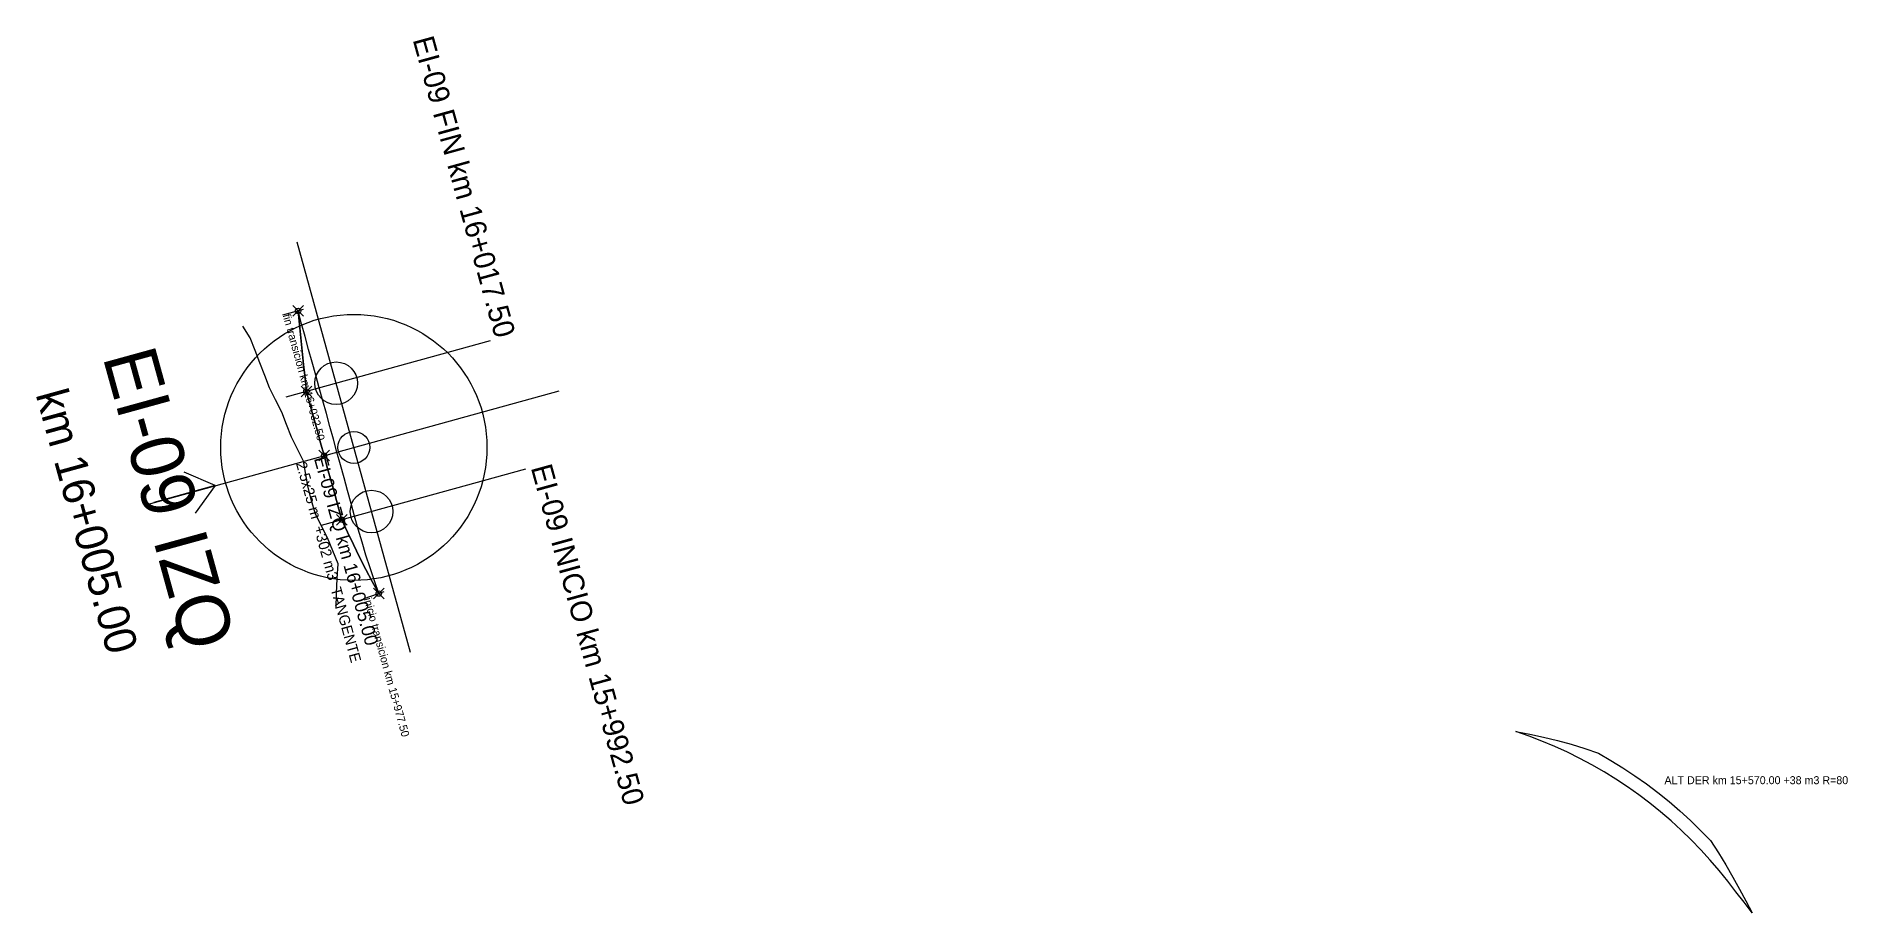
# Model space of a CAD drawing. Extents: x 598026 to 612634, y 9471396 to 9478667.
# Drawn here: x 604769.1 to 605109.4, y 9474722.6 to 9474887.3 of the extents above; entities that cross this region are included whole.
import ezdxf
from ezdxf.enums import TextEntityAlignment as Align

# ---------------------------------------------------------------- set-up
doc = ezdxf.new("R2010")
doc.units = 0
doc.header["$PDMODE"] = 35
doc.header["$PDSIZE"] = 1
for name, color, linetype in [('ENSANCHE_ALTERNATIVAS', 8, 'CONTINUOUS'), ('ENSANCHE_IZQ', 1, 'CONTINUOUS'), ('ENSANCHE_IZQ_BORDE_3D', 1, 'CONTINUOUS'), ('ENSANCHE_IZQ_MARCA', 1, 'CONTINUOUS'), ('ENSANCHE_IZQ_PUNTOS', 1, 'CONTINUOUS'), ('ENSANCHE_IZQ_TALUD', 1, 'CONTINUOUS'), ('ENSANCHE_IZQ_TEXTO', 1, 'CONTINUOUS')]:
    doc.layers.add(name, color=color, linetype=linetype)

msp = doc.modelspace()

# ---------------------------------------------------------------- texts
at = {"layer": 'ENSANCHE_ALTERNATIVAS'}
msp.add_text('ALT DER km 15+570.00 +38 m3 R=80', height=1.5, dxfattribs=at).set_placement((605074.9429, 9474746.7869))
at = {"layer": 'ENSANCHE_IZQ_MARCA'}
msp.add_text('EI-09 FIN km 16+017.50', height=4, rotation=-74.5744, dxfattribs=at).set_placement((604855.3311, 9474830.3608), align=Align.RIGHT)
for s, height, p in [('EI-09 IZQ', 10, (604789.2497, 9474799.16)), ('km 16+005.00', 6, (604775.754, 9474795.4362))]:
    msp.add_text(s, height=height, rotation=-74.5744, dxfattribs=at).set_placement(p, align=Align.CENTER)
msp.add_text('EI-09 INICIO km 15+992.50', height=4, rotation=-74.5744, dxfattribs=at).set_placement((604861.9808, 9474806.2614))
at = {"layer": 'ENSANCHE_IZQ_TEXTO'}
for s, height, p in [('fin transicion km 16+032.50', 1.5, (604815.385, 9474834.8991)), ('EI-09 IZQ km 16+005.00', 2.5, (604821.2537, 9474807.9908)), ('2.5x25 m  +302 m3  TANGENTE', 2, (604817.8798, 9474807.0598)), ('inicio transicion km 15+977.50', 1.5, (604830.6159, 9474781.601))]:
    msp.add_text(s, height=height, rotation=-74.5744, dxfattribs=at).set_placement(p)

# ---------------------------------------------------------------- linework, layer by layer
at = {"layer": 'ENSANCHE_ALTERNATIVAS'}
msp.add_lwpolyline([(605091.4444, 9474722.6262), (605089.9054, 9474724.5963), (605088.3663, 9474726.5664), (605086.8272, 9474728.5365), (605085.211, 9474730.5574), (605083.5233, 9474732.5391), (605081.7745, 9474734.4672), (605079.9663, 9474736.3397), (605078.1005, 9474738.1548), (605076.1789, 9474739.9107), (605074.2034, 9474741.6057), (605072.1759, 9474743.2381), (605070.0984, 9474744.8064), (605067.9728, 9474746.3091), (605065.8014, 9474747.7445), (605063.5862, 9474749.1115), (605061.3293, 9474750.4085), (605059.0331, 9474751.6344), (605056.6996, 9474752.788), (605054.3312, 9474753.8681), (605051.9303, 9474754.8736), (605049.4991, 9474755.8037), (605047.04, 9474756.6573), (605047.04, 9474756.6573), (605049.6419, 9474756.1951), (605052.2402, 9474755.6472), (605054.8321, 9474755.0133), (605057.4148, 9474754.2934), (605059.9854, 9474753.4874), (605062.541, 9474752.5952), (605064.8656, 9474751.2593), (605067.1473, 9474749.8513), (605069.3839, 9474748.3728), (605071.5732, 9474746.825), (605073.7131, 9474745.2097), (605075.8015, 9474743.5282), (605077.8363, 9474741.7824), (605079.8156, 9474739.9738), (605081.7373, 9474738.1042), (605083.5998, 9474736.1755), (605085.0881, 9474733.9145), (605086.4966, 9474731.618), (605087.8122, 9474729.306), (605089.023, 9474727.0794), (605090.2337, 9474724.8528), (605091.4444, 9474722.6262)], close=True, dxfattribs=at)
at = {"layer": 'ENSANCHE_IZQ'}
msp.add_lwpolyline([(604833.4449, 9474782.5994), (604832.6142, 9474785.001), (604831.8136, 9474787.4128), (604831.0432, 9474789.8345), (604830.3032, 9474792.2655), (604829.5935, 9474794.7057), (604828.9164, 9474797.138), (604828.2514, 9474799.548), (604827.5865, 9474801.9579), (604826.9215, 9474804.3679), (604826.2565, 9474806.7778), (604825.5916, 9474809.1877), (604824.9266, 9474811.5977), (604824.2616, 9474814.0076), (604823.5967, 9474816.4176), (604822.9317, 9474818.8275), (604822.2667, 9474821.2374), (604821.6018, 9474823.6474), (604820.9368, 9474826.0573), (604820.2718, 9474828.4673), (604819.6069, 9474830.8772), (604818.9419, 9474833.2872), (604818.2769, 9474835.6971), (604818.2769, 9474835.6971), (604818.5402, 9474833.1763), (604818.8035, 9474830.6556), (604819.0669, 9474828.1348), (604819.3302, 9474825.614), (604819.5935, 9474823.0932), (604819.8568, 9474820.5725), (604820.5218, 9474818.1625), (604821.1867, 9474815.7526), (604821.8517, 9474813.3427), (604822.5167, 9474810.9327), (604823.1816, 9474808.5228), (604823.8466, 9474806.1128), (604824.5116, 9474803.7029), (604825.1765, 9474801.2929), (604825.8415, 9474798.883), (604826.5065, 9474796.4731), (604827.5895, 9474794.1365), (604828.7057, 9474791.7902), (604829.8497, 9474789.463), (604831.0211, 9474787.1552), (604832.2196, 9474784.8673), (604833.4449, 9474782.5994)], close=True, dxfattribs=at)
at = {"layer": 'ENSANCHE_IZQ_BORDE_3D'}
msp.add_polyline3d([(604833.4449, 9474782.5994, 549.2531), (604832.2196, 9474784.8673, 549.167), (604831.0211, 9474787.1552, 549.0869), (604829.8497, 9474789.463, 549.013), (604828.7057, 9474791.7902, 548.9451), (604827.5895, 9474794.1365, 548.8834), (604826.5065, 9474796.4731, 548.8277), (604825.8415, 9474798.883, 548.7865), (604825.1765, 9474801.2929, 548.7514), (604824.5116, 9474803.7029, 548.7223), (604823.8466, 9474806.1128, 548.6994), (604823.1816, 9474808.5228, 548.6825), (604822.5167, 9474810.9327, 548.6718), (604821.8517, 9474813.3427, 548.6671), (604821.1867, 9474815.7526, 548.6662), (604820.5218, 9474818.1625, 548.6652), (604819.8568, 9474820.5725, 548.6643), (604819.5935, 9474823.0932, 548.6717), (604819.3302, 9474825.614, 548.6791), (604819.0669, 9474828.1348, 548.6865), (604818.8035, 9474830.6556, 548.6939), (604818.5402, 9474833.1763, 548.7013), (604818.2769, 9474835.6971, 548.7087)], dxfattribs=at)
at = {"layer": 'ENSANCHE_IZQ_MARCA'}
for p, q in [((604839.4122, 9474771.5064), (604818.1332, 9474848.6246)), ((604819.2409, 9474835.9631), (604815.385, 9474834.8991)), ((604854.3672, 9474830.0948), (604816.0009, 9474819.5085)), ((604790.2136, 9474799.426), (604867.3318, 9474820.705)), ((604802.7453, 9474802.8838), (604796.8615, 9474805.4098)), ((604861.0168, 9474805.9954), (604822.6506, 9474795.4091)), ((604802.7453, 9474802.8838), (604791.1776, 9474799.692)), ((604802.7453, 9474802.8838), (604798.9894, 9474797.698)), ((604834.3879, 9474782.9321), (604830.6159, 9474781.601))]:
    msp.add_line(p, q, dxfattribs=at)
for centre, radius in [((604828.7727, 9474810.0655), 25), ((604825.4479, 9474822.1152), 4), ((604828.7727, 9474810.0655), 3), ((604832.0975, 9474798.0158), 4)]:
    msp.add_circle(centre, radius, dxfattribs=at)
at = {"layer": 'ENSANCHE_IZQ_PUNTOS'}
for p in [(604818.2769, 9474835.6971, 548.7087), (604819.8568, 9474820.5725, 548.6643), (604823.1816, 9474808.5228, 548.6825), (604826.5065, 9474796.4731, 548.8277), (604833.4449, 9474782.5994, 549.2531)]:
    msp.add_point(p, dxfattribs=at)
at = {"layer": 'ENSANCHE_IZQ_TALUD'}
msp.add_lwpolyline([(604825.4294, 9474779.7707), (604825.511, 9474782.5937), (604825.6319, 9474785.4036), (604825.7917, 9474788.1999), (604824.792, 9474790.6254), (604823.8218, 9474793.0663), (604822.6506, 9474795.4091), (604821.5036, 9474797.6861), (604820.8386, 9474800.096), (604820.1737, 9474802.5059), (604819.7497, 9474804.9824), (604819.3257, 9474807.4588), (604818.1788, 9474809.7358), (604817.0318, 9474812.0127), (604816.1259, 9474814.3562), (604815.2199, 9474816.6996), (604814.0729, 9474818.9766), (604812.926, 9474821.2535), (604812.02, 9474823.5969), (604811.1141, 9474825.9404), (604810.2081, 9474828.2838), (604809.3021, 9474830.6273), (604807.9142, 9474832.8377)], dxfattribs=at)

msp.set_redraw_order([(e.dxf.handle, doc.entitydb.next_handle()) for e in msp.query("TEXT MTEXT ATTDEF DIMENSION ARC_DIMENSION")])  # texts and dimensions are drawn at this point

doc.saveas('drawing.dxf')
